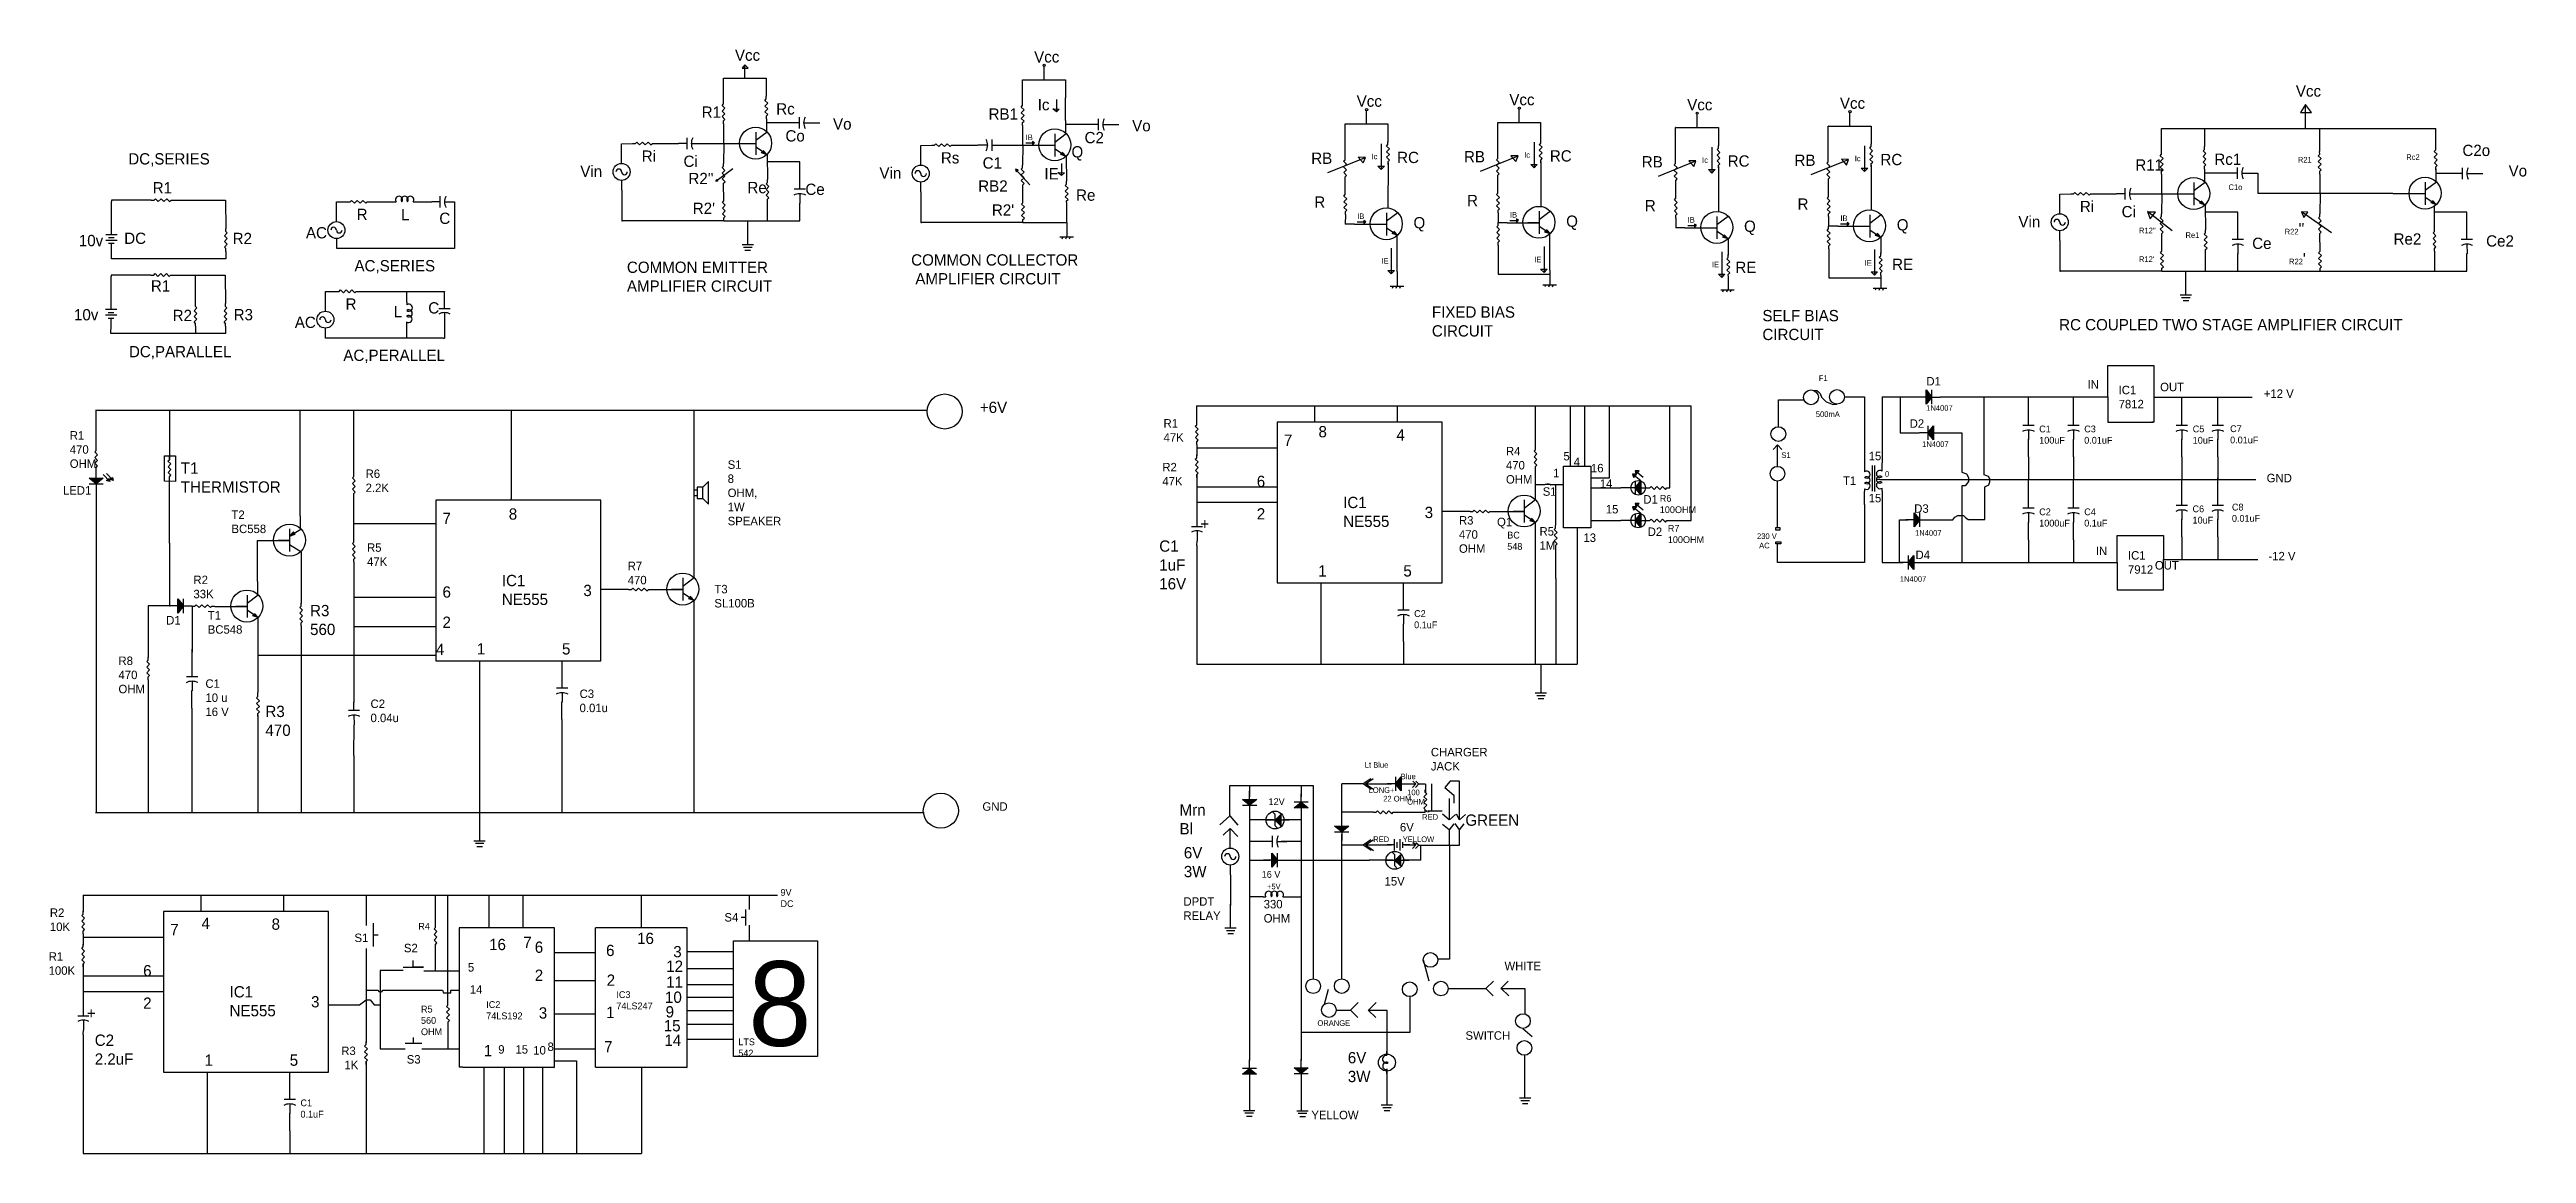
# Model space of a CAD drawing. Header units: inches. Extents: x 70.5 to 114.4, y 6.6 to 26.1.
import ezdxf

# ---------------------------------------------------------------- set-up
doc = ezdxf.new("R2010")
doc.units = ezdxf.units.IN
doc.header["$MEASUREMENT"] = 0

msp = doc.modelspace()

# ---------------------------------------------------------------- texts
at = {"attachment_point": 1}
for s, insert, char_height, width in [('Vcc', (82.642, 26.113), 0.2, 0.56101), ('Vcc', (87.937, 26.083), 0.2, 0.56101), ('Vcc', (110.269, 25.478), 0.2, 0.56101), ('R1', (82.054, 25.104), 0.2, 0.56101), ('Rc', (83.373, 25.162), 0.2, 0.56101), ('RB1', (87.131, 25.071), 0.2, 0.56101), ('Ic', (88.001, 25.236), 0.2, 0.56101), ('Vcc', (93.646, 25.299), 0.2, 0.56101), ('Vcc', (96.348, 25.326), 0.2, 0.56101), ('Vcc', (99.496, 25.236), 0.2, 0.56101), ('Vcc', (102.199, 25.263), 0.2, 0.56101), ('Co', (83.536, 24.684), 0.2, 0.56101), ('Vo', (84.378, 24.894), 0.2, 0.56101), ('IB', (87.788, 24.608), 0.1, 0.56101), ('C2', (88.83, 24.653), 0.2, 0.56101), ('Vo', (89.672, 24.864), 0.2, 0.56101), ('DC,SERIES', (71.905, 24.277), 0.2, 1.34939), ('Ri', (80.993, 24.325), 0.2, 0.56101), ('Ci', (81.732, 24.234), 0.2, 0.21), ('Rs', (86.287, 24.295), 0.2, 0.56101), ('C1', (87.026, 24.204), 0.2, 0.21), ('Q', (88.598, 24.401), 0.2, 0.56101), ('RB', (92.842, 24.288), 0.2, 0.56101), ('Ic', (93.909, 24.269), 0.1, 0.56101), ('RC', (94.362, 24.302), 0.2, 0.56101), ('RB', (95.545, 24.315), 0.2, 0.56101), ('Ic', (96.611, 24.296), 0.1, 0.56101), ('RC', (97.065, 24.329), 0.2, 0.56101), ('RB', (98.692, 24.225), 0.2, 0.56101), ('Ic', (99.759, 24.206), 0.1, 0.56101), ('RC', (100.213, 24.239), 0.2, 0.56101), ('RB', (101.395, 24.252), 0.2, 0.56101), ('Ic', (102.462, 24.233), 0.1, 0.56101), ('RC', (102.916, 24.265), 0.2, 0.56101), ('R11', (107.427, 24.169), 0.2, 0.56101), ('Rc1', (108.826, 24.27), 0.2, 0.56101), ('R21', (110.305, 24.212), 0.1, 0.56101), ('Rc2', (112.222, 24.258), 0.1, 0.56101), ('C2o', (113.217, 24.427), 0.2, 0.56101), ('R1', (72.337, 23.765), 0.2, 1.00682), ('Vin', (79.905, 24.056), 0.2, 0.56101), ("R2''", (81.819, 23.929), 0.2, 0.56101), ('Re', (82.863, 23.769), 0.2, 0.56101), ('Ce', (83.889, 23.738), 0.2, 0.56101), ('Vin', (85.199, 24.026), 0.2, 0.56101), ('RB2', (86.948, 23.796), 0.2, 0.56101), ('IE', (88.119, 24.012), 0.2, 0.56101), ('C1o', (109.076, 23.724), 0.1, 0.56101), ('Vo', (114.034, 24.065), 0.2, 0.56101), ('R', (75.946, 23.294), 0.2, 0.56101), ('L', (76.732, 23.288), 0.2, 0.56101), ("R2'", (81.896, 23.401), 0.2, 0.56101), ("R2'", (87.19, 23.371), 0.2, 0.56101), ('Re', (88.68, 23.635), 0.2, 0.56101), ('R', (92.896, 23.512), 0.2, 0.56101), ('R', (95.599, 23.539), 0.2, 0.56101), ('IB', (96.358, 23.237), 0.1, 0.56101), ('R', (98.746, 23.449), 0.2, 0.56101), ('R', (101.449, 23.476), 0.2, 0.56101), ('Ri', (106.446, 23.433), 0.2, 0.56101), ('Ci', (107.185, 23.342), 0.2, 0.21), ('10v', (71.029, 22.83), 0.2, 1.00682), ('DC', (71.833, 22.87), 0.2, 1.00682), ('R2', (73.752, 22.867), 0.2, 1.00682), ('AC', (75.049, 22.968), 0.2, 0.56101), ('C', (77.41, 23.224), 0.2, 0.56101), ('IB', (93.655, 23.21), 0.1, 0.56101), ('Q', (94.651, 23.146), 0.2, 0.56101), ('Q', (97.354, 23.173), 0.2, 0.56101), ('IB', (99.505, 23.147), 0.1, 0.56101), ('Q', (100.502, 23.083), 0.2, 0.56101), ('IB', (102.208, 23.174), 0.1, 0.56101), ('Q', (103.205, 23.109), 0.2, 0.56101), ('Vin', (105.358, 23.164), 0.2, 0.56101), ("R12''", (107.492, 22.958), 0.1, 0.56101), ('Re1', (108.316, 22.877), 0.1, 0.56101), ("{\\H0.5x;R22}''", (110.071, 23.038), 0.2, 0.56101), ('Re2', (111.998, 22.858), 0.2, 0.56101), ('Ce2', (113.637, 22.823), 0.2, 0.56101), ('AC,SERIES', (75.908, 22.384), 0.2, 0.56101), ('COMMON EMITTER AMPLIFIER CIRCUIT', (80.73, 22.357), 0.2, 3.70203), ('COMMON COLLECTOR\\P AMPLIFIER CIRCUIT', (85.761, 22.487), 0.2, 3.70203), ('IE', (94.085, 22.419), 0.1, 0.56101), ('IE', (96.788, 22.446), 0.1, 0.56101), ('IE', (102.638, 22.383), 0.1, 0.56101), ('RE', (103.123, 22.409), 0.2, 0.56101), ("R12'", (107.492, 22.451), 0.1, 0.56101), ('Ce', (109.496, 22.781), 0.2, 0.56101), ("{\\H0.5x;R22}'", (110.148, 22.509), 0.2, 0.56101), ('R1', (72.304, 22.027), 0.2, 1.00682), ('IE', (99.935, 22.356), 0.1, 0.56101), ('RE', (100.349, 22.356), 0.2, 0.56101), ('10v', (70.944, 21.517), 0.2, 1.00682), ('R2', (72.69, 21.504), 0.2, 1.00682), ('R3', (73.769, 21.518), 0.2, 1.00682), ('R', (75.75, 21.707), 0.2, 0.56101), ('L', (76.601, 21.573), 0.2, 0.56101), ('C', (77.214, 21.638), 0.2, 0.56101), ('FIXED BIAS CIRCUIT', (94.977, 21.564), 0.2, 1.69489), ('SELF BIAS CIRCUIT', (100.827, 21.501), 0.2, 1.69489), ('AC', (74.852, 21.382), 0.2, 0.56101), ('RC COUPLED TWO STAGE AMPLIFIER CIRCUIT', (106.079, 21.34), 0.2, 7.91553), ('DC,PARALLEL', (71.916, 20.863), 0.2, 1.34939), ('AC,PERALLEL', (75.711, 20.798), 0.2, 0.56101), ('F1', (101.826, 20.345), 0.1, 0.95999), ('D1', (103.729, 20.314), 0.15, 0.95999), ('IN', (106.581, 20.258), 0.15, 0.95999), ('  OUT', (107.755, 20.212), 0.15, 0.95999), ('+6V', (86.976, 19.877), 0.2, 0.79292), ('1N4007', (103.726, 19.815), 0.1, 0.95999), ('IC1\\P7812', (107.132, 20.159), 0.15, 0.95999), ('+12 V', (109.701, 20.094), 0.15, 0.95999), ('R1\\P470 OHM', (70.869, 19.355), 0.15, 0.78605), ('R1\\P47K', (90.228, 19.568), 0.15, 0.93567), ('7', (92.358, 19.294), 0.2, 0.11686), ('8', (92.97, 19.446), 0.2, 0.11686), ('4', (94.349, 19.389), 0.2, 0.11686), ('500mA', (101.773, 19.705), 0.1, 0.95999), ('D2', (103.433, 19.565), 0.15, 0.95999), ('C1\\P100uF', (105.726, 19.454), 0.12, 0.95999), ('C3\\P0.01uF', (106.523, 19.454), 0.12, 0.95999), ('C5\\P10uF', (108.443, 19.454), 0.12, 0.95999), ('C7\\P0.01uF', (109.105, 19.458), 0.12, 0.95999), ('R4\\P470\\POHM', (96.288, 19.076), 0.15, 0.93567), ('5', (97.305, 18.987), 0.15, 0.93567), (' 4', (97.431, 18.886), 0.15, 0.93567), ('S1', (101.162, 18.98), 0.1, 0.95999), ('15', (102.708, 18.99), 0.15, 0.95999), ('1N4007', (103.654, 19.174), 0.1, 0.95999), ('T1\\PTHERMISTOR', (72.834, 18.8), 0.2, 0.00862), ('R6\\P2.2K', (76.105, 18.676), 0.15, 0.50711), ('S1\\P8 OHM, 1W\\PSPEAKER', (82.513, 18.838), 0.15, 0.11686), ('R2\\P47K', (90.206, 18.793), 0.15, 0.93567), ('6', (91.878, 18.566), 0.2, 0.11686), ('1', (97.122, 18.688), 0.15, 0.93567), ('16', (97.792, 18.775), 0.15, 0.93567), ('14', (97.95, 18.501), 0.15, 0.93567), ('T1', (102.253, 18.554), 0.15, 0.95999), ('0', (102.996, 18.648), 0.1, 0.95999), ('GND', (109.752, 18.599), 0.15, 0.95999), ('LED1', (70.748, 18.381), 0.15, 0.78605), ('8', (78.639, 17.988), 0.2, 0.11686), ('2', (91.878, 17.991), 0.2, 0.11686), ('IC1\\PNE555', (93.407, 18.192), 0.2, 0.11686), ('3', (94.85, 18.016), 0.2, 0.11686), ('S1', (96.939, 18.361), 0.15, 0.93567), ('15', (98.055, 18.048), 0.15, 0.93567), ('D1', (98.719, 18.222), 0.15, 1.21488), ('R6\\P100OHM', (99.011, 18.224), 0.12, 0.95999), ('15', (102.708, 18.244), 0.15, 0.95999), ('D3', (103.514, 18.059), 0.15, 0.95999), ('C2\\P1000uF', (105.726, 17.986), 0.12, 0.95999), ('C4\\P0.1uF', (106.523, 17.986), 0.12, 0.95999), ('C6\\P10uF', (108.44, 18.039), 0.12, 0.95999), ('C8\\P0.01uF', (109.137, 18.07), 0.12, 0.95999), ('T2 BC558', (73.731, 17.95), 0.15, 0.50711), ('7', (77.466, 17.912), 0.2, 0.11686), ('+', (90.88, 17.815), 0.2, 0.33557), ('R3\\P470 OHM', (95.456, 17.851), 0.15, 0.11686), ('Q1', (96.13, 17.822), 0.15, 0.93567), ('BC\\P548', (96.311, 17.574), 0.12, 0.49621), ('R5\\P1M', (96.882, 17.655), 0.15, 0.93567), ('  13', (97.548, 17.543), 0.15, 0.93567), ('D2', (98.797, 17.649), 0.15, 1.21488), ('R7\\P100OHM', (99.153, 17.694), 0.12, 0.95999), ('230 V\\P AC', (100.732, 17.546), 0.1, 0.95999), ('1N4007', (103.529, 17.602), 0.1, 0.95999), ('R5\\P47K', (76.13, 17.369), 0.15, 0.50711), ('C1\\P1uF\\P16V', (90.152, 17.42), 0.2, 0.47518), ('D4', (103.537, 17.239), 0.15, 0.95999), ('IN', (106.728, 17.31), 0.15, 0.95999), ('IC1\\P7912', (107.297, 17.23), 0.15, 0.95999), ('-12 V', (109.783, 17.217), 0.15, 0.95999), ('R2\\P33K', (73.058, 16.796), 0.15, 0.78605), ('IC1\\PNE555', (78.516, 16.81), 0.2, 0.11686), ('R7\\P470', (80.744, 17.043), 0.15, 0.11686), ('1', (92.966, 16.981), 0.2, 0.11686), ('5', (94.472, 16.981), 0.2, 0.11686), ('1N4007', (103.259, 16.787), 0.1, 0.95999), ('  OUT', (107.662, 17.055), 0.15, 0.95999), ('R3\\P560', (75.122, 16.278), 0.2, 0.50711), ('6', (77.466, 16.607), 0.2, 0.11686), ('3', (79.959, 16.634), 0.2, 0.11686), ('T3 SL100B', (82.278, 16.633), 0.15, 0.50711), ('D1', (72.575, 16.081), 0.15, 0.78605), ('T1 BC548', (73.311, 16.168), 0.15, 0.50711), ('2', (77.466, 16.071), 0.2, 0.11686), ('C2\\P0.1uF', (94.663, 16.185), 0.12, 0.95999), ('R8 \\P470 OHM', (71.731, 15.364), 0.15, 0.78605), ('4', (77.349, 15.591), 0.2, 0.11686), ('1', (78.074, 15.6), 0.2, 0.11686), ('5', (79.581, 15.6), 0.2, 0.11686), ('C1\\P10 u\\P16 V', (73.27, 14.96), 0.15, 0.78605), ('R3\\P470', (74.332, 14.492), 0.2, 0.50711), ('C2\\P0.04u', (76.192, 14.602), 0.15, 0.50711), ('C3\\P0.01u', (79.892, 14.779), 0.15, 0.50711), ('CHARGER\\PJACK', (94.959, 13.746), 0.15, 1.04384), ('Lt Blue', (93.79, 13.494), 0.1, 0.51342), (' Blue', (94.387, 13.291), 0.1, 0.51342), ('GND', (87.022, 12.783), 0.15, 0.50711), ('Mrn Bl', (90.511, 12.748), 0.2, 0.63015), ('12V', (92.086, 12.854), 0.12, 0.11496), ('LONG+', (93.857, 13.049), 0.1, 0.51342), ('22 OHM', (94.116, 12.897), 0.1, 0.51342), ('100 OHM', (94.54, 13.008), 0.1, 0.51342), ('6V', (94.411, 12.417), 0.15, 0.51342), ('RED', (94.805, 12.573), 0.1, 0.51342), ('GREEN', (95.57, 12.567), 0.2, 1.76497), ('6V\\P3W', (90.587, 11.99), 0.2, 0.51504), ('RED', (93.938, 12.178), 0.1, 0.51342), ('YELLOW', (94.461, 12.178), 0.1, 0.51342), ('15V', (94.139, 11.459), 0.15, 0.51342), ('9V\\PDC', (83.448, 11.247), 0.12, 0.11686), ('DPDT\\PRELAY', (90.58, 11.101), 0.15, 1.00785), ('330 OHM', (92, 11.054), 0.15, 0.5106), ('+5V', (92.058, 11.343), 0.1, 0.47375), ('R2\\P10K', (70.517, 10.903), 0.15, 0.93567), ('7', (72.647, 10.629), 0.2, 0.11686), ('4', (73.201, 10.741), 0.2, 0.11686), ('8', (74.441, 10.725), 0.2, 0.11686), ('R4', (77.038, 10.647), 0.12, 0.47518), ('S4', (82.456, 10.821), 0.15, 0.11686), ('R1\\P100K', (70.495, 10.128), 0.15, 0.93567), ('S1', (75.908, 10.458), 0.15, 0.47518), ('S2', (76.783, 10.277), 0.15, 0.47518), ('16', (78.291, 10.365), 0.2, 0.11686), ('7', (78.895, 10.401), 0.2, 0.11686), ('6', (79.099, 10.317), 0.2, 0.11686), ('6', (80.361, 10.26), 0.2, 0.11686), ('16', (80.91, 10.473), 0.2, 0.11686), ('3', (81.55, 10.238), 0.2, 0.11686), ('6', (72.168, 9.901), 0.2, 0.11686), ('5', (77.915, 9.935), 0.15, 0.11686), ('2', (79.099, 9.82), 0.2, 0.11686), ('2', (80.372, 9.733), 0.2, 0.11686), ('12', (81.426, 9.98), 0.2, 0.11686), ('11', (81.426, 9.7), 0.2, 0.11686), ('8', (82.879, 9.969), 1.5, 0.94827), ('WHITE', (96.262, 9.96), 0.15, 1.43261), ('2', (72.168, 9.326), 0.2, 0.11686), ('IC1\\PNE555', (73.697, 9.527), 0.2, 0.11686), ('3', (75.14, 9.351), 0.2, 0.11686), ('14', (77.949, 9.543), 0.15, 0.11686), ('IC2\\P74LS192', (78.24, 9.261), 0.12, 0.11686), ('IC3\\P74LS247', (80.543, 9.437), 0.12, 0.11686), ('10', (81.404, 9.431), 0.2, 0.11686), ('+', (71.17, 9.15), 0.2, 0.33557), ('R5\\P560\\POHM', (77.085, 9.18), 0.12, 0.47518), ('3', (79.17, 9.153), 0.2, 0.11686), ('1', (80.361, 9.162), 0.2, 0.11686), ('15', (81.382, 8.926), 0.2, 0.11686), ('9', (81.415, 9.173), 0.2, 0.11686), ('ORANGE', (92.951, 8.924), 0.1, 1.02371), ('C2\\P2.2uF', (71.311, 8.67), 0.2, 0.47518), ('R3\\P 1K', (75.674, 8.457), 0.15, 0.47518), ('1', (78.197, 8.484), 0.2, 0.11686), ('9', (78.452, 8.482), 0.15, 0.11686), ('15', (78.757, 8.482), 0.15, 0.11686), ('10', (79.072, 8.466), 0.15, 0.11686), ('8', (79.324, 8.529), 0.15, 0.11686), ('7', (80.327, 8.556), 0.2, 0.11686), ('14', (81.393, 8.668), 0.2, 0.11686), ('LTS 542', (82.701, 8.601), 0.12, 0.11686), ('6V\\P3W', (93.489, 8.361), 0.2, 0.46643), ('SWITCH', (95.572, 8.728), 0.15, 0.9176), ('1', (73.256, 8.317), 0.2, 0.11686), ('5', (74.762, 8.317), 0.2, 0.11686), ('S3', (76.833, 8.306), 0.15, 0.47518), ('C1\\P0.1uF', (74.952, 7.52), 0.12, 0.95999), (' YELLOW', (92.788, 7.32), 0.15, 1.38403)]:
    msp.add_mtext(s, dxfattribs=dict(at, insert=insert, char_height=char_height, width=width))
at = {"insert": (91.965, 11.566), "char_height": 0.12, "attachment_point": 1}
msp.add_mtext('16 V', dxfattribs=at)

# ---------------------------------------------------------------- blocks, each defined once
blk = doc.blocks.new('Resistor')
at = {"color": 7}
blk.add_lwpolyline([(0, 0), (0.05, 0), (0.075, 0.025), (0.125, -0.025), (0.175, 0.025), (0.225, -0.025), (0.275, 0.025), (0.325, -0.025), (0.35, 0), (0.4, 0)], dxfattribs=at)
blk = doc.blocks.new('Diode')
at = {"color": 7}
for p, q in [((0.15, 0), (0, 0)), ((0.15, 0.125), (0.25, 0)), ((0.15, -0.125), (0.15, 0.125)), ((0.25, 0), (0.15, -0.125)), ((0.25, -0.125), (0.25, 0.125)), ((0.25, 0), (0.4, 0))]:
    blk.add_line(p, q, dxfattribs=at)
blk.add_solid([(0.15, -0.125), (0.25, 0), (0.15, 0.125)], dxfattribs=at)
blk = doc.blocks.new('Capacitor')
at = {"color": 7}
for p, q in [((0.15, 0), (0, 0)), ((0.15, -0.1), (0.15, 0.1)), ((0.225, 0), (0.4, 0))]:
    blk.add_line(p, q, dxfattribs=at)
blk.add_arc((0.4375, 0), 0.2125, 151.9275, 208.0725, dxfattribs=at)
blk = doc.blocks.new('Transistor - NPN')
at = {"color": 7}
for p, q in [((0, 0), (0.199999, 0)), ((0.199999, 0.2), (0.199999, -0.2)), ((0.399999, 0.2), (0.199999, 0.05)), ((0.316132, -0.145536), (0.201153, -0.069033)), ((0.302516, -0.166503), (0.316132, -0.145536)), ((0.399999, -0.2), (0.302516, -0.166503)), ((0.329748, -0.124569), (0.399999, -0.2))]:
    blk.add_line(p, q, dxfattribs=at)
blk.add_solid([(0.302516, -0.166503), (0.399999, -0.2), (0.329748, -0.124569)], dxfattribs=at)
blk = doc.blocks.new('Transistor - PNP')
at = {"color": 7}
for p, q in [((0, 0), (0.200001, 0)), ((0.200001, 0.2), (0.200001, -0.199999)), ((0.271557, 0.149194), (0.200001, 0.075)), ((0.200001, 0.075), (0.298053, 0.106791)), ((0.284805, 0.127992), (0.271557, 0.149194)), ((0.284805, 0.127992), (0.4024, 0.199023)), ((0.298053, 0.106791), (0.284805, 0.127992)), ((0.200001, -0.074999), (0.400001, -0.199999))]:
    blk.add_line(p, q, dxfattribs=at)
blk.add_solid([(0.200001, 0.075), (0.298053, 0.106791), (0.271557, 0.149194)], dxfattribs=at)
blk = doc.blocks.new('Ground')
at = {"color": 7}
for p, q in [((-0.1, 0), (0.1, 0)), ((0.075, -0.05), (-0.075, -0.05)), ((-0.05, -0.1), (0.05, -0.1))]:
    blk.add_line(p, q, dxfattribs=at)
blk = doc.blocks.new('Speaker')
at = {"color": 7}
for p, q in [((0, 0), (0.05, 0)), ((0.05, 0.05), (0.05, -0.15)), ((0.15, 0.05), (0.05, 0.05)), ((0.25, 0.15), (0.15, 0.05)), ((0.15, -0.15), (0.15, 0.05)), ((0.25, -0.25), (0.25, 0.15)), ((0, -0.1), (0.05, -0.1)), ((0.05, -0.15), (0.15, -0.15)), ((0.15, -0.15), (0.25, -0.25))]:
    blk.add_line(p, q, dxfattribs=at)
blk = doc.blocks.new('Inductor')
at = {"color": 7}
for p, q in [((0, 0), (0.05, 0)), ((0.35, 0), (0.4, 0))]:
    blk.add_line(p, q, dxfattribs=at)
for centre in [(0.1, 0.0375), (0.2, 0.0375), (0.3, 0.0375)]:
    blk.add_arc(centre, 0.0625, 323.1301, 216.8699, dxfattribs=at)
blk = doc.blocks.new('Diode - Zener')
at = {"color": 7}
for p, q in [((0, 0), (0.15, 0)), ((0.15, 0.100001), (0.25, 0)), ((0.15, 0), (0.15, 0.100001)), ((0.25, 0), (0.15, -0.099999)), ((0.15, -0.099999), (0.15, 0)), ((0.2, 0.150001), (0.25, 0.100001)), ((0.25, 0.100001), (0.25, -0.099999)), ((0.25, 0), (0.4, 0)), ((0.25, -0.099999), (0.3, -0.149999))]:
    blk.add_line(p, q, dxfattribs=at)
blk.add_solid([(0.15, -0.099999), (0.25, 0), (0.15, 0.100001)], dxfattribs=at)
blk = doc.blocks.new('Battery')
at = {"color": 7}
for p, q in [((0, 0), (0.125, 0)), ((0.125, 0.05), (0.125, -0.05)), ((0.175, -0.1), (0.175, 0.1)), ((0.225, 0.05), (0.225, -0.05)), ((0.275, -0.1), (0.275, 0.1)), ((0.275, 0), (0.4, 0))]:
    blk.add_line(p, q, dxfattribs=at)
blk = doc.blocks.new('Lamp - Incandescent')
at = {"color": 7}
for p, q in [((0, 0), (0.075, 0)), ((0.325, 0), (0.4, 0))]:
    blk.add_line(p, q, dxfattribs=at)
blk.add_circle((0.2, 0), 0.15, dxfattribs=at)
for centre, radius, start, end in [((0.141667, 0.008333), 0.067185, 330.2551, 187.125), ((0.258088, 0.009558), 0.067591, 351.8699, 210.75)]:
    blk.add_arc(centre, radius, start, end, dxfattribs=at)

# ---------------------------------------------------------------- linework, layer by layer
for p, q in [((82.439, 25.198), (82.439, 25.608)), ((82.439, 25.608), (83.197, 25.608)), ((82.818, 25.843), (82.772, 25.78)), ((82.772, 25.78), (82.874, 25.78)), ((82.818, 25.608), (82.818, 25.843)), ((82.874, 25.78), (82.818, 25.843)), ((83.197, 25.608), (83.197, 25.285)), ((87.733, 25.168), (87.733, 25.578)), ((87.733, 25.578), (88.491, 25.578)), ((88.112, 25.578), (88.112, 25.813)), ((88.491, 25.578), (88.491, 25.255)), ((88.331, 25.012), (88.268, 25.062)), ((88.268, 25.062), (88.381, 25.058)), ((88.331, 25.225), (88.331, 25.012)), ((88.381, 25.058), (88.331, 25.012)), ((88.493, 24.857), (88.491, 25.255)), ((93.821, 24.795), (93.821, 25.029)), ((96.524, 24.821), (96.524, 25.056)), ((102.374, 24.758), (102.374, 24.993)), ((110.437, 25.137), (110.35, 24.995)), ((110.35, 24.995), (110.546, 24.995)), ((110.437, 24.717), (110.437, 25.137)), ((110.546, 24.995), (110.437, 25.137)), ((110.546, 24.995), (110.546, 24.995)), ((82.439, 24.798), (82.439, 24.448)), ((83.198, 24.887), (83.199, 24.72)), ((83.633, 24.816), (83.199, 24.816)), ((83.199, 24.72), (83.199, 24.663)), ((84.033, 24.816), (84.145, 24.816)), ((87.733, 24.768), (87.733, 24.417)), ((88.493, 24.857), (88.493, 24.69)), ((88.927, 24.786), (88.493, 24.786)), ((88.493, 24.69), (88.493, 24.633)), ((89.327, 24.786), (89.439, 24.786)), ((93.44, 24.209), (93.44, 24.795)), ((93.442, 24.795), (93.44, 24.795)), ((93.44, 24.795), (93.44, 24.795)), ((93.442, 24.795), (94.2, 24.795)), ((94.2, 24.795), (94.2, 24.472)), ((96.143, 24.236), (96.143, 24.821)), ((96.145, 24.821), (96.143, 24.821)), ((96.143, 24.821), (96.143, 24.821)), ((96.145, 24.821), (96.902, 24.821)), ((96.902, 24.821), (96.902, 24.498)), ((99.291, 24.146), (99.291, 24.731)), ((99.293, 24.731), (99.291, 24.731)), ((99.291, 24.731), (99.291, 24.731)), ((99.293, 24.731), (100.05, 24.731)), ((99.671, 24.731), (99.671, 24.966)), ((100.05, 24.731), (100.05, 24.409)), ((101.993, 24.173), (101.993, 24.758)), ((101.996, 24.758), (101.993, 24.758)), ((101.993, 24.758), (101.993, 24.758)), ((101.996, 24.758), (102.753, 24.758)), ((102.753, 24.758), (102.753, 24.435)), ((107.892, 24.306), (107.892, 24.717)), ((107.892, 24.717), (108.65, 24.717)), ((108.65, 24.717), (108.65, 24.394)), ((108.65, 24.717), (112.225, 24.717)), ((110.691, 24.306), (110.691, 24.717)), ((112.225, 24.717), (112.744, 24.717)), ((112.744, 24.384), (112.744, 24.717)), ((80.636, 24.445), (80.83, 24.448)), ((80.636, 24.096), (80.636, 24.445)), ((81.23, 24.448), (81.643, 24.448)), ((82.043, 24.448), (82.323, 24.448)), ((82.323, 24.448), (82.444, 24.448)), ((82.444, 24.448), (82.44, 24.097)), ((82.444, 24.448), (83.012, 24.448)), ((83.212, 24.25), (83.218, 23.811)), ((83.788, 24.123), (83.213, 24.123)), ((83.788, 23.788), (83.788, 24.123)), ((85.93, 24.415), (86.124, 24.418)), ((85.93, 24.066), (85.93, 24.415)), ((86.524, 24.418), (86.937, 24.418)), ((87.337, 24.418), (87.617, 24.417)), ((87.617, 24.417), (87.739, 24.417)), ((87.739, 24.417), (87.734, 24.067)), ((87.739, 24.417), (88.306, 24.417)), ((87.788, 24.458), (87.941, 24.458)), ((87.941, 24.458), (87.906, 24.483)), ((87.906, 24.483), (87.906, 24.417)), ((87.906, 24.417), (87.937, 24.461)), ((88.506, 24.219), (88.512, 23.781)), ((93.135, 23.934), (93.8, 24.203)), ((93.8, 24.203), (93.673, 24.206)), ((93.673, 24.206), (93.761, 24.104)), ((93.761, 24.104), (93.8, 24.203)), ((94.082, 24.445), (94.082, 23.989)), ((95.838, 23.961), (96.503, 24.229)), ((96.503, 24.229), (96.376, 24.233)), ((96.376, 24.233), (96.463, 24.131)), ((96.463, 24.131), (96.503, 24.229)), ((96.785, 24.472), (96.785, 24.016)), ((96.904, 24.131), (96.903, 23.334)), ((98.986, 23.871), (99.65, 24.139)), ((99.65, 24.139), (99.523, 24.143)), ((99.523, 24.143), (99.611, 24.041)), ((99.611, 24.041), (99.65, 24.139)), ((99.933, 24.382), (99.933, 23.926)), ((101.689, 23.897), (102.353, 24.166)), ((102.353, 24.166), (102.226, 24.17)), ((102.226, 24.17), (102.314, 24.068)), ((102.314, 24.068), (102.353, 24.166)), ((102.636, 24.409), (102.636, 23.953)), ((80.64, 23.621), (80.64, 23.797)), ((82.302, 23.783), (82.604, 24.007)), ((82.302, 23.783), (82.319, 23.816)), ((82.334, 23.784), (82.304, 23.784)), ((82.319, 23.816), (82.334, 23.784)), ((82.444, 23.481), (82.441, 23.697)), ((85.934, 23.591), (85.934, 23.766)), ((87.608, 23.994), (87.86, 23.715)), ((87.608, 23.994), (87.622, 23.95)), ((87.654, 23.981), (87.608, 23.994)), ((87.622, 23.95), (87.654, 23.981)), ((88.423, 23.885), (88.359, 23.934)), ((88.359, 23.934), (88.472, 23.931)), ((88.423, 24.097), (88.423, 23.885)), ((88.472, 23.931), (88.423, 23.885)), ((93.444, 23.593), (93.441, 23.809)), ((94.082, 23.989), (94.023, 24.049)), ((94.023, 24.049), (94.137, 24.049)), ((94.137, 24.049), (94.082, 23.989)), ((94.201, 24.104), (94.2, 23.307)), ((96.147, 23.619), (96.144, 23.836)), ((96.785, 24.016), (96.726, 24.076)), ((96.726, 24.076), (96.84, 24.076)), ((96.84, 24.076), (96.785, 24.016)), ((99.295, 23.529), (99.292, 23.746)), ((99.933, 23.926), (99.874, 23.986)), ((99.874, 23.986), (99.988, 23.986)), ((99.988, 23.986), (99.933, 23.926)), ((100.051, 24.041), (100.051, 23.244)), ((101.998, 23.556), (101.994, 23.773)), ((102.636, 23.953), (102.576, 24.013)), ((102.576, 24.013), (102.691, 24.013)), ((102.691, 24.013), (102.636, 23.953)), ((102.754, 24.068), (102.754, 23.271)), ((107.892, 23.906), (107.892, 23.556)), ((108.652, 23.995), (108.652, 23.828)), ((109.086, 23.925), (108.652, 23.925)), ((108.652, 23.828), (108.652, 23.771)), ((109.486, 23.925), (109.598, 23.925)), ((109.598, 23.925), (109.598, 23.567)), ((110.691, 23.906), (110.691, 23.556)), ((112.745, 24.001), (112.746, 23.834)), ((113.067, 23.918), (112.746, 23.917)), ((112.746, 23.834), (112.746, 23.777)), ((113.467, 23.92), (113.579, 23.92)), ((72.311, 23.446), (71.606, 23.446)), ((71.606, 23.446), (71.606, 23.421)), ((71.606, 22.959), (71.606, 23.421)), ((72.711, 23.446), (73.625, 23.446)), ((73.625, 23.446), (73.63, 22.939)), ((75.589, 23.414), (75.783, 23.417)), ((75.589, 23.065), (75.589, 23.414)), ((76.183, 23.417), (76.596, 23.417)), ((76.996, 23.417), (77.277, 23.416)), ((77.677, 23.416), (77.677, 22.59)), ((80.64, 23.621), (80.64, 23.081)), ((83.219, 23.081), (83.219, 23.412)), ((83.788, 23.081), (83.788, 23.395)), ((85.934, 23.591), (85.934, 23.051)), ((87.739, 23.451), (87.735, 23.667)), ((88.513, 23.051), (88.513, 23.382)), ((106.089, 23.554), (106.283, 23.556)), ((106.089, 23.205), (106.089, 23.554)), ((106.683, 23.556), (107.096, 23.556)), ((107.496, 23.556), (107.776, 23.556)), ((108.081, 22.902), (107.644, 23.244)), ((107.644, 23.244), (107.692, 23.116)), ((107.776, 23.556), (107.898, 23.556)), ((107.898, 23.556), (107.893, 23.206)), ((107.898, 23.556), (108.465, 23.556)), ((108.665, 23.358), (108.671, 22.919)), ((109.598, 23.567), (111.987, 23.567)), ((110.899, 22.864), (110.367, 23.241)), ((110.367, 23.241), (110.409, 23.141)), ((110.483, 23.232), (110.367, 23.241)), ((110.696, 23.556), (110.692, 23.206)), ((111.992, 23.562), (112.559, 23.562)), ((112.722, 22.94), (112.722, 23.35)), ((80.64, 23.081), (80.65, 23.081)), ((82.446, 23.081), (80.65, 23.081)), ((82.446, 23.081), (83.219, 23.081)), ((82.869, 22.66), (82.869, 23.081)), ((83.219, 23.081), (83.788, 23.081)), ((85.934, 23.051), (85.944, 23.051)), ((87.74, 23.051), (85.944, 23.051)), ((87.74, 23.051), (88.513, 23.051)), ((88.513, 23.051), (88.513, 22.794)), ((93.446, 23.193), (93.445, 23.02)), ((93.532, 23.019), (93.445, 23.02)), ((93.606, 23.019), (93.458, 23.019)), ((93.606, 23.019), (94.173, 23.019)), ((93.655, 23.06), (93.808, 23.06)), ((93.808, 23.06), (93.773, 23.085)), ((93.773, 23.085), (93.773, 23.019)), ((93.773, 23.019), (93.804, 23.063)), ((94.36, 22.276), (94.36, 22.843)), ((96.148, 23.219), (96.148, 23.047)), ((96.235, 23.046), (96.148, 23.047)), ((96.309, 23.046), (96.161, 23.046)), ((96.309, 23.046), (96.876, 23.046)), ((96.358, 23.087), (96.511, 23.087)), ((96.511, 23.087), (96.476, 23.112)), ((96.476, 23.112), (96.476, 23.046)), ((96.476, 23.046), (96.507, 23.09)), ((97.063, 22.302), (97.063, 22.87)), ((99.296, 23.129), (99.295, 22.957)), ((99.382, 22.956), (99.295, 22.957)), ((99.456, 22.956), (99.308, 22.956)), ((99.456, 22.956), (100.023, 22.956)), ((99.505, 22.997), (99.659, 22.997)), ((99.659, 22.997), (99.624, 23.022)), ((99.624, 23.022), (99.624, 22.956)), ((99.624, 22.956), (99.655, 23)), ((101.999, 23.156), (101.998, 22.984)), ((102.085, 22.983), (101.998, 22.984)), ((102.159, 22.983), (102.011, 22.983)), ((102.159, 22.983), (102.726, 22.983)), ((102.208, 23.024), (102.361, 23.024)), ((102.361, 23.024), (102.326, 23.049)), ((102.326, 23.049), (102.326, 22.983)), ((102.326, 22.983), (102.358, 23.026)), ((106.093, 22.73), (106.093, 22.905)), ((107.787, 23.234), (107.657, 23.234)), ((107.692, 23.116), (107.787, 23.234)), ((107.898, 22.59), (107.894, 22.806)), ((109.241, 23.231), (108.667, 23.231)), ((109.241, 22.896), (109.241, 23.231)), ((110.409, 23.141), (110.483, 23.232)), ((110.696, 22.59), (110.693, 22.806)), ((113.297, 23.231), (112.722, 23.231)), ((113.297, 22.896), (113.297, 23.231)), ((71.605, 22.408), (71.606, 22.559)), ((73.63, 22.408), (71.605, 22.408)), ((73.63, 22.539), (73.63, 22.408)), ((75.593, 22.59), (75.593, 22.765)), ((77.677, 22.59), (75.593, 22.59)), ((88.393, 22.794), (88.631, 22.794)), ((88.443, 22.794), (88.425, 22.754)), ((88.511, 22.793), (88.493, 22.753)), ((88.577, 22.793), (88.558, 22.753)), ((94.259, 22.595), (94.259, 22.139)), ((96.15, 22.649), (96.15, 22.132)), ((96.962, 22.622), (96.962, 22.166)), ((100.109, 22.532), (100.109, 22.076)), ((100.223, 22.758), (100.223, 22.472)), ((102, 22.586), (102, 22.069)), ((102.81, 22.572), (102.81, 22.115)), ((102.922, 22.789), (102.922, 22.503)), ((106.093, 22.73), (106.093, 22.19)), ((108.672, 22.19), (108.672, 22.52)), ((109.241, 22.19), (109.241, 22.503)), ((112.722, 22.54), (112.722, 22.19)), ((113.297, 22.19), (113.297, 22.503)), ((72.304, 22.12), (71.6, 22.12)), ((71.6, 22.12), (71.6, 22.095)), ((71.6, 21.632), (71.6, 22.095)), ((72.704, 22.12), (73.618, 22.12)), ((73.094, 21.613), (73.094, 22.12)), ((73.618, 22.12), (73.624, 21.613)), ((94.259, 22.139), (94.2, 22.199)), ((94.2, 22.199), (94.314, 22.199)), ((94.24, 21.921), (94.478, 21.921)), ((94.314, 22.199), (94.259, 22.139)), ((94.29, 21.921), (94.272, 21.881)), ((94.36, 22.176), (94.36, 22.309)), ((94.36, 22.178), (94.36, 21.921)), ((96.15, 22.132), (97.063, 22.132)), ((96.962, 22.166), (96.902, 22.226)), ((96.902, 22.226), (97.017, 22.226)), ((96.943, 21.948), (97.181, 21.948)), ((97.017, 22.226), (96.962, 22.166)), ((96.993, 21.948), (96.974, 21.908)), ((97.061, 21.946), (97.042, 21.907)), ((97.062, 22.203), (97.063, 22.336)), ((97.063, 22.205), (97.063, 21.948)), ((97.126, 21.946), (97.108, 21.907)), ((100.109, 22.076), (100.05, 22.136)), ((100.05, 22.136), (100.164, 22.136)), ((100.164, 22.136), (100.109, 22.076)), ((100.223, 22.081), (100.223, 21.858)), ((102, 22.069), (102.913, 22.069)), ((102.81, 22.115), (102.751, 22.176)), ((102.751, 22.176), (102.865, 22.176)), ((102.865, 22.176), (102.81, 22.115)), ((102.922, 22.112), (102.922, 21.889)), ((106.093, 22.19), (106.103, 22.19)), ((107.899, 22.19), (106.103, 22.19)), ((107.899, 22.19), (108.672, 22.19)), ((108.322, 21.768), (108.322, 22.19)), ((108.672, 22.19), (109.241, 22.19)), ((109.241, 22.19), (112.768, 22.19)), ((112.768, 22.19), (113.297, 22.19)), ((75.393, 21.828), (75.587, 21.83)), ((75.393, 21.479), (75.393, 21.828)), ((75.987, 21.83), (76.4, 21.83)), ((76.4, 21.83), (76.8, 21.83)), ((76.8, 21.83), (77.08, 21.83)), ((76.837, 21.642), (76.837, 21.83)), ((77.08, 21.83), (77.501, 21.829)), ((77.501, 21.829), (77.501, 21.825)), ((77.501, 21.679), (77.501, 21.825)), ((94.358, 21.92), (94.34, 21.88)), ((94.424, 21.92), (94.405, 21.88)), ((100.09, 21.858), (100.329, 21.858)), ((100.141, 21.858), (100.122, 21.818)), ((100.208, 21.857), (100.19, 21.817)), ((100.274, 21.857), (100.255, 21.817)), ((102.789, 21.889), (103.028, 21.889)), ((102.839, 21.889), (102.821, 21.849)), ((102.907, 21.887), (102.889, 21.848)), ((102.973, 21.887), (102.954, 21.848)), ((71.598, 21.082), (71.6, 21.232)), ((73.624, 21.082), (71.598, 21.082)), ((73.094, 21.213), (73.094, 21.082)), ((73.624, 21.213), (73.624, 21.082)), ((75.397, 21.004), (75.397, 21.179)), ((76.827, 21.242), (76.827, 21.004)), ((77.501, 21.279), (77.501, 21.004)), ((77.48, 21.004), (75.397, 21.004)), ((77.48, 21.004), (77.48, 21.004)), ((77.48, 21.004), (77.48, 21.004)), ((77.48, 21.004), (77.501, 21.004)), ((106.939, 19.962), (106.939, 20.517)), ((106.939, 20.517), (107.755, 20.517)), ((107.755, 20.517), (107.755, 19.958)), ((71.322, 19.728), (86.038, 19.728)), ((71.336, 19.063), (71.336, 19.728)), ((72.633, 19.728), (72.633, 18.847)), ((74.947, 17.857), (74.947, 19.728)), ((75.896, 18.601), (75.896, 19.728)), ((78.68, 19.728), (78.68, 18.155)), ((81.921, 16.755), (81.921, 19.728)), ((90.813, 19.802), (99.564, 19.802)), ((90.813, 19.802), (90.813, 19.51)), ((92.907, 19.513), (92.907, 19.802)), ((94.366, 19.513), (94.366, 19.802)), ((96.813, 19.105), (96.813, 19.802)), ((97.431, 18.736), (97.431, 19.802)), ((97.682, 18.736), (97.682, 19.802)), ((98.12, 18.528), (98.12, 19.802)), ((99.186, 18.351), (99.186, 19.802)), ((99.564, 17.77), (99.564, 19.802)), ((101.109, 19.434), (101.109, 19.912)), ((101.109, 19.912), (101.557, 19.912)), ((101.718, 20.081), (101.793, 20.074)), ((101.793, 20.074), (101.822, 20.049)), ((101.822, 20.049), (101.852, 20.022)), ((101.852, 20.022), (101.875, 19.954)), ((101.875, 19.954), (101.916, 19.915)), ((101.916, 19.915), (101.958, 19.875)), ((101.958, 19.875), (102.02, 19.849)), ((102.02, 19.849), (102.075, 19.826)), ((102.075, 19.826), (102.147, 19.832)), ((102.277, 19.962), (102.635, 19.962)), ((102.635, 19.962), (102.635, 18.68)), ((102.945, 19.962), (102.945, 18.794)), ((102.945, 19.962), (103.587, 19.962)), ((103.266, 19.959), (103.266, 19.325)), ((103.974, 19.962), (106.939, 19.962)), ((104.751, 18.584), (104.751, 19.962)), ((105.536, 19.941), (105.536, 19.962)), ((105.536, 19.606), (105.536, 19.941)), ((106.333, 19.941), (106.333, 19.962)), ((106.333, 19.606), (106.333, 19.941)), ((106.939, 19.962), (106.939, 19.516)), ((107.755, 19.958), (109.495, 19.958)), ((107.755, 19.958), (107.755, 19.516)), ((108.253, 19.941), (108.253, 19.958)), ((108.253, 19.606), (108.253, 19.941)), ((108.889, 19.941), (108.889, 19.958)), ((108.889, 19.606), (108.889, 19.941)), ((92.241, 19.513), (92.241, 16.669)), ((93.573, 19.513), (92.241, 19.513)), ((95.159, 19.513), (93.573, 19.513)), ((95.159, 16.669), (95.159, 19.513)), ((103.266, 19.325), (103.601, 19.325)), ((103.97, 19.325), (104.355, 19.325)), ((104.355, 19.325), (104.355, 18.631)), ((106.939, 19.516), (107.742, 19.516)), ((107.742, 19.516), (107.72, 19.516)), ((107.755, 19.516), (107.742, 19.516)), ((72.547, 18.467), (72.547, 18.917)), ((72.547, 18.917), (72.742, 18.917)), ((72.742, 18.917), (72.742, 18.461)), ((90.816, 19.118), (90.816, 18.915)), ((92.241, 19.056), (90.816, 19.056)), ((96.811, 19.052), (96.813, 19.105)), ((101.016, 19.028), (101.094, 19.115)), ((101.094, 18.732), (101.094, 19.115)), ((101.094, 19.115), (101.169, 19.028)), ((105.536, 18.899), (105.536, 19.213)), ((105.536, 18.899), (105.536, 18.498)), ((106.332, 18.899), (106.332, 19.213)), ((106.332, 18.899), (106.332, 18.498)), ((108.252, 18.899), (108.252, 19.213)), ((108.252, 18.899), (108.252, 18.498)), ((108.889, 18.899), (108.889, 19.213)), ((108.889, 18.899), (108.889, 18.498)), ((71.461, 18.585), (71.578, 18.461)), ((71.519, 18.605), (71.636, 18.482)), ((71.519, 18.482), (71.566, 18.515)), ((71.578, 18.461), (71.519, 18.482)), ((71.566, 18.515), (71.578, 18.461)), ((71.578, 18.502), (71.625, 18.535)), ((71.636, 18.482), (71.578, 18.502)), ((71.625, 18.535), (71.636, 18.482)), ((72.742, 18.461), (72.547, 18.467)), ((72.633, 17.374), (72.633, 18.513)), ((90.816, 18.586), (90.816, 17.807)), ((96.813, 18.136), (96.813, 18.68)), ((96.98, 18.415), (97.073, 18.415)), ((97.012, 18.415), (97.012, 18.425)), ((97.012, 18.425), (97.052, 18.425)), ((97.052, 18.425), (97.052, 18.415)), ((97.305, 18.408), (97.305, 18.736)), ((97.305, 18.736), (97.792, 18.736)), ((97.792, 18.736), (97.792, 17.643)), ((97.792, 18.528), (98.12, 18.528)), ((98.673, 18.477), (98.527, 18.593)), ((98.527, 18.593), (98.573, 18.557)), ((98.601, 18.593), (98.527, 18.593)), ((98.527, 18.593), (98.543, 18.54)), ((98.543, 18.54), (98.573, 18.557)), ((98.719, 18.535), (98.573, 18.652)), ((98.573, 18.652), (98.619, 18.615)), ((98.647, 18.652), (98.573, 18.652)), ((98.573, 18.652), (98.589, 18.598)), ((98.573, 18.557), (98.601, 18.593)), ((98.589, 18.598), (98.619, 18.615)), ((98.619, 18.615), (98.647, 18.652)), ((101.094, 17.645), (101.094, 18.472)), ((102.771, 18.747), (102.771, 18.293)), ((102.812, 18.744), (102.812, 18.289)), ((102.908, 18.498), (102.845, 18.498)), ((102.908, 18.498), (109.558, 18.498)), ((102.945, 18.698), (102.945, 18.794)), ((104.355, 18.631), (104.44, 18.599)), ((104.476, 18.461), (104.415, 18.389)), ((104.44, 18.599), (104.476, 18.537)), ((104.476, 18.537), (104.476, 18.537)), ((104.476, 18.537), (104.476, 18.461)), ((104.78, 18.572), (104.751, 18.584)), ((104.826, 18.552), (104.78, 18.572)), ((104.85, 18.508), (104.826, 18.552)), ((104.835, 18.404), (104.85, 18.46)), ((104.85, 18.46), (104.85, 18.508)), ((105.536, 18.474), (105.536, 18.498)), ((105.536, 18.139), (105.536, 18.474)), ((106.333, 18.474), (106.333, 18.498)), ((106.333, 18.139), (106.333, 18.474)), ((108.25, 18.191), (108.25, 18.498)), ((108.889, 18.191), (108.889, 18.527)), ((71.336, 18.275), (71.336, 12.6)), ((75.897, 17.438), (75.897, 18.207)), ((77.349, 18.131), (77.349, 15.287)), ((78.681, 18.131), (77.349, 18.131)), ((78.681, 18.131), (78.681, 18.155)), ((80.267, 18.131), (78.681, 18.131)), ((80.267, 15.287), (80.267, 18.131)), ((92.241, 18.366), (90.816, 18.366)), ((92.241, 18.091), (90.816, 18.091)), ((96.813, 18.408), (96.979, 18.408)), ((96.977, 18.406), (96.977, 18.408)), ((96.979, 18.406), (96.977, 18.406)), ((96.979, 18.408), (96.979, 18.406)), ((97.072, 18.408), (97.305, 18.408)), ((97.072, 18.408), (97.072, 18.408)), ((97.072, 18.408), (97.072, 18.406)), ((97.072, 18.406), (97.075, 18.406)), ((97.075, 18.406), (97.075, 18.408)), ((97.169, 17.714), (97.169, 18.41)), ((97.305, 17.643), (97.305, 18.408)), ((97.792, 18.351), (98.319, 18.351)), ((98.423, 18.352), (98.319, 18.351)), ((98.673, 17.898), (98.527, 18.014)), ((98.527, 18.014), (98.573, 17.977)), ((98.601, 18.014), (98.527, 18.014)), ((98.527, 18.014), (98.543, 17.961)), ((98.543, 17.961), (98.573, 17.977)), ((98.719, 17.956), (98.573, 18.073)), ((98.573, 18.073), (98.619, 18.036)), ((98.647, 18.072), (98.573, 18.072)), ((98.573, 18.072), (98.589, 18.019)), ((98.573, 17.977), (98.601, 18.014)), ((98.589, 18.019), (98.619, 18.036)), ((98.619, 18.036), (98.647, 18.072)), ((102.635, 18.057), (102.635, 18.286)), ((102.635, 18.057), (102.635, 17.03)), ((102.945, 18.298), (102.945, 17.03)), ((104.415, 18.389), (104.357, 18.389)), ((104.357, 18.389), (104.357, 17.03)), ((104.761, 18.367), (104.835, 18.404)), ((104.761, 17.791), (104.761, 18.367)), ((74.947, 17.857), (74.947, 17.69)), ((74.947, 17.69), (74.948, 17.633)), ((77.349, 17.712), (75.897, 17.712)), ((95.652, 17.932), (95.159, 17.932)), ((96.046, 17.935), (96.613, 17.935)), ((96.807, 17.739), (96.807, 15.229)), ((97.167, 17.661), (97.169, 17.714)), ((97.792, 17.643), (97.305, 17.643)), ((97.548, 17.643), (97.548, 15.229)), ((97.792, 17.771), (98.319, 17.771)), ((98.423, 17.773), (98.319, 17.771)), ((99.186, 17.77), (99.564, 17.77)), ((101.094, 17.645), (101.056, 17.645)), ((101.056, 17.645), (101.056, 17.607)), ((101.056, 17.607), (101.143, 17.607)), ((101.143, 17.645), (101.094, 17.645)), ((101.143, 17.607), (101.143, 17.645)), ((103.256, 17.03), (103.256, 17.786)), ((103.256, 17.786), (103.404, 17.786)), ((103.669, 17.786), (104.2, 17.786)), ((104.2, 17.786), (104.234, 17.831)), ((104.234, 17.831), (104.288, 17.862)), ((104.288, 17.862), (104.332, 17.862)), ((104.332, 17.862), (104.384, 17.862)), ((104.384, 17.862), (104.424, 17.828)), ((104.424, 17.828), (104.466, 17.793)), ((104.466, 17.793), (104.761, 17.791)), ((105.536, 17.432), (105.536, 17.746)), ((106.332, 17.432), (106.332, 17.746)), ((108.249, 17.485), (108.249, 17.798)), ((108.889, 17.485), (108.889, 17.798)), ((72.633, 17.374), (72.633, 16.259)), ((74.193, 17.418), (74.76, 17.418)), ((74.193, 16.691), (74.193, 17.417)), ((74.963, 17.215), (74.955, 17.223)), ((74.963, 17.215), (74.963, 16.302)), ((90.816, 17.333), (90.82, 17.415)), ((90.816, 17.333), (90.816, 15.229)), ((97.169, 16.745), (97.169, 17.289)), ((101.064, 17.398), (101.151, 17.398)), ((101.064, 17.361), (101.064, 17.398)), ((101.102, 17.361), (101.064, 17.361)), ((101.094, 17.03), (101.094, 17.361)), ((101.151, 17.36), (101.102, 17.361)), ((101.151, 17.398), (101.151, 17.36)), ((105.536, 17.432), (105.536, 17.03)), ((106.332, 17.432), (106.332, 17.03)), ((107.104, 17.03), (107.104, 17.509)), ((107.104, 17.509), (107.927, 17.509)), ((107.927, 17.509), (107.927, 17.083)), ((108.249, 17.485), (108.249, 17.083)), ((108.889, 17.485), (108.889, 17.083)), ((74.193, 16.691), (74.194, 16.523)), ((75.898, 17.038), (75.898, 14.548)), ((92.241, 16.669), (95.159, 16.669)), ((93.012, 16.669), (93.012, 15.229)), ((94.472, 16.337), (94.472, 16.672)), ((97.169, 16.745), (97.169, 15.229)), ((102.635, 17.03), (101.094, 17.03)), ((102.945, 17.03), (103.317, 17.03)), ((103.61, 17.03), (107.104, 17.03)), ((107.104, 17.03), (107.104, 16.548)), ((107.926, 16.548), (107.926, 17.083)), ((107.927, 17.083), (109.042, 17.083)), ((109.042, 17.083), (109.596, 17.083)), ((72.633, 16.259), (72.255, 16.259)), ((72.255, 16.259), (72.255, 15.346)), ((73.033, 16.259), (73.033, 15.44)), ((73.439, 16.251), (74.006, 16.251)), ((74.194, 16.523), (74.194, 16.467)), ((77.349, 16.407), (75.898, 16.407)), ((80.76, 16.55), (80.267, 16.55)), ((81.154, 16.553), (81.721, 16.553)), ((81.915, 16.357), (81.915, 12.6)), ((107.104, 16.548), (107.926, 16.548)), ((74.2, 16.055), (74.2, 14.727)), ((74.965, 15.908), (74.965, 13.556)), ((77.349, 15.887), (75.898, 15.887)), ((94.472, 15.63), (94.472, 15.944)), ((73.033, 15.157), (73.033, 15.492)), ((74.2, 15.391), (77.349, 15.391)), ((94.472, 15.63), (94.472, 15.229)), ((72.257, 14.952), (72.257, 12.6)), ((77.349, 15.287), (80.267, 15.287)), ((78.121, 15.287), (78.121, 12.105)), ((79.581, 14.955), (79.581, 15.291)), ((90.816, 15.229), (97.548, 15.229)), ((96.907, 15.229), (96.907, 14.719)), ((73.032, 14.451), (73.032, 14.764)), ((74.199, 14.707), (74.2, 14.727)), ((79.58, 14.249), (79.58, 14.562)), ((73.032, 14.451), (73.032, 12.6)), ((74.2, 14.327), (74.2, 12.6)), ((75.898, 13.612), (75.9, 14.157)), ((79.58, 14.249), (79.58, 12.6)), ((75.898, 13.612), (75.898, 12.6)), ((74.965, 13.556), (74.965, 12.6)), ((93.759, 13.113), (93.895, 13.205)), ((93.802, 13.111), (93.938, 13.203)), ((94.69, 13.11), (94.638, 13.155)), ((94.638, 13.155), (94.69, 13.11)), ((94.69, 13.155), (94.742, 13.11)), ((95.299, 13.155), (95.207, 13.043)), ((95.463, 13.155), (95.299, 13.155)), ((95.463, 12.471), (95.463, 13.155)), ((91.402, 12.541), (91.402, 13.08)), ((91.402, 13.08), (92.876, 13.08)), ((91.75, 13.08), (91.75, 12.877)), ((92.663, 13.082), (92.663, 12.878)), ((92.876, 13.08), (92.876, 9.657)), ((93.381, 13.113), (93.759, 13.113)), ((93.381, 12.435), (93.381, 13.108)), ((93.759, 13.113), (93.902, 13.017)), ((93.802, 13.111), (93.945, 13.015)), ((93.802, 13.111), (94.063, 13.111)), ((94.063, 13.111), (94.261, 13.111)), ((94.492, 13.11), (94.69, 13.11)), ((94.69, 13.11), (94.635, 13.046)), ((94.744, 13.109), (94.689, 13.045)), ((94.744, 13.109), (94.862, 13.109)), ((94.862, 13.105), (94.862, 12.971)), ((94.97, 13.111), (94.97, 12.626)), ((95.207, 13.043), (95.367, 12.911)), ((95.286, 12.471), (95.286, 12.851)), ((95.367, 12.911), (95.367, 12.767)), ((71.322, 12.6), (85.989, 12.6)), ((91.222, 12.383), (91.402, 12.541)), ((91.409, 12.32), (91.28, 12.2)), ((91.402, 12.541), (91.545, 12.377)), ((91.409, 11.972), (91.409, 12.32)), ((91.409, 12.32), (91.54, 12.18)), ((91.54, 12.18), (91.409, 12.32)), ((91.75, 12.712), (91.75, 8.21)), ((92.172, 12.471), (91.75, 12.471)), ((92.663, 12.471), (92.343, 12.471)), ((92.663, 12.713), (92.663, 8.212)), ((93.941, 12.606), (93.381, 12.606)), ((94.86, 12.605), (94.291, 12.605)), ((94.882, 12.626), (94.86, 12.626)), ((94.882, 12.626), (94.895, 12.639)), ((94.882, 12.627), (94.897, 12.612)), ((94.912, 12.626), (94.925, 12.639)), ((94.965, 12.626), (94.912, 12.626)), ((94.912, 12.626), (94.927, 12.61)), ((95.161, 12.626), (94.965, 12.626)), ((95.283, 12.475), (95.163, 12.57)), ((95.285, 12.295), (95.164, 12.39)), ((95.286, 12.471), (95.393, 12.567)), ((95.286, 12.294), (95.372, 12.403)), ((95.286, 12.026), (95.286, 12.294)), ((95.463, 12.294), (95.389, 12.406)), ((95.463, 12.471), (95.41, 12.575)), ((95.463, 12.471), (95.57, 12.567)), ((95.463, 12.294), (95.55, 12.403)), ((95.463, 12.026), (95.463, 12.294)), ((92.134, 12.09), (91.75, 12.09)), ((92.663, 12.09), (92.312, 12.09)), ((93.381, 9.658), (93.381, 12.21)), ((93.381, 12.029), (93.759, 12.029)), ((93.759, 12.029), (93.895, 12.122)), ((93.759, 12.029), (93.902, 11.933)), ((93.802, 12.028), (93.938, 12.12)), ((93.802, 12.028), (93.945, 11.932)), ((93.802, 12.028), (94.063, 12.028)), ((94.063, 12.028), (94.261, 12.028)), ((94.492, 12.027), (94.69, 12.027)), ((94.69, 12.027), (94.635, 11.963)), ((94.69, 12.027), (94.638, 12.072)), ((94.638, 12.072), (94.69, 12.027)), ((94.744, 12.026), (94.689, 11.962)), ((94.69, 12.072), (94.742, 12.027)), ((94.744, 12.026), (94.862, 12.026)), ((94.782, 11.758), (94.782, 12.026)), ((94.862, 12.026), (95.463, 12.026)), ((95.286, 12.026), (95.286, 10.943)), ((91.413, 11.496), (91.413, 11.672)), ((91.413, 11.496), (91.413, 10.956)), ((91.75, 11.76), (92.115, 11.76)), ((92.396, 11.757), (93.874, 11.757)), ((94.291, 11.758), (93.869, 11.758)), ((94.782, 11.758), (94.462, 11.758)), ((71.103, 11.137), (79.854, 11.137)), ((71.103, 11.137), (71.103, 10.845)), ((73.196, 10.848), (73.196, 11.137)), ((74.656, 10.848), (74.656, 11.137)), ((76.112, 11.137), (76.112, 10.604)), ((77.342, 10.617), (77.342, 11.137)), ((77.563, 9.243), (77.563, 11.137)), ((78.291, 10.561), (78.291, 11.137)), ((78.895, 10.561), (78.895, 11.137)), ((79.854, 11.137), (83.394, 11.137)), ((80.986, 10.561), (80.986, 11.137)), ((82.894, 11.137), (82.894, 10.885)), ((91.414, 10.557), (91.414, 10.979)), ((91.75, 11.121), (91.75, 11.121)), ((91.988, 11.11), (91.75, 11.11)), ((92.344, 11.11), (92.663, 11.11)), ((72.53, 10.848), (72.53, 8.004)), ((73.862, 10.848), (72.53, 10.848)), ((75.449, 10.848), (73.862, 10.848)), ((75.449, 8.004), (75.449, 10.848)), ((76.239, 10.644), (76.239, 10.23)), ((79.447, 10.561), (77.763, 10.561)), ((77.763, 10.561), (77.763, 9.791)), ((79.447, 8.091), (79.447, 10.561)), ((81.796, 10.561), (80.175, 10.561)), ((80.175, 8.091), (80.175, 10.561)), ((81.796, 8.091), (81.796, 10.561)), ((82.831, 10.744), (82.753, 10.744)), ((82.831, 10.884), (82.831, 10.604)), ((82.894, 10.606), (82.894, 10.327)), ((95.286, 10.943), (95.286, 10.003)), ((71.106, 10.453), (71.106, 10.25)), ((72.53, 10.391), (71.106, 10.391)), ((76.112, 10.191), (76.112, 8.521)), ((76.239, 10.437), (76.326, 10.437)), ((77.343, 9.791), (77.343, 10.226)), ((80.175, 10.117), (79.447, 10.117)), ((82.615, 10.134), (81.796, 10.134)), ((82.615, 8.281), (82.615, 10.327)), ((82.615, 10.327), (82.894, 10.327)), ((82.894, 10.327), (84.104, 10.327)), ((84.104, 10.327), (84.104, 8.281)), ((71.106, 9.921), (71.106, 9.143)), ((72.53, 9.701), (71.106, 9.701)), ((76.771, 9.806), (76.362, 9.806)), ((76.362, 9.806), (76.362, 8.416)), ((76.767, 9.865), (77.129, 9.865)), ((76.948, 9.865), (76.948, 9.981)), ((77.129, 9.865), (76.948, 9.865)), ((77.763, 9.791), (77.133, 9.791)), ((77.763, 9.791), (77.763, 8.091)), ((82.615, 9.835), (81.796, 9.835)), ((94.822, 9.991), (94.925, 9.62)), ((95.286, 10.003), (95.081, 10.003)), ((72.53, 9.426), (71.106, 9.426)), ((75.996, 9.196), (76.112, 9.282)), ((76.112, 9.457), (76.322, 9.457)), ((76.112, 9.282), (76.183, 9.282)), ((76.183, 9.282), (76.259, 9.194)), ((76.322, 9.457), (76.339, 9.43)), ((76.339, 9.43), (76.362, 9.43)), ((76.362, 9.43), (76.391, 9.429)), ((76.391, 9.429), (76.408, 9.456)), ((76.408, 9.456), (77.465, 9.456)), ((77.465, 9.456), (77.486, 9.411)), ((77.486, 9.411), (77.486, 9.411)), ((77.486, 9.411), (77.563, 9.411)), ((77.563, 9.411), (77.616, 9.411)), ((77.616, 9.411), (77.616, 9.456)), ((77.616, 9.456), (77.763, 9.456)), ((77.616, 9.411), (77.616, 9.411)), ((80.175, 9.62), (79.447, 9.62)), ((82.615, 9.548), (81.796, 9.548)), ((82.615, 9.326), (81.796, 9.326)), ((93.077, 9.207), (93.145, 9.474)), ((93.537, 9.103), (93.67, 9.237)), ((93.858, 9.103), (93.99, 9.237)), ((94.595, 8.712), (94.595, 9.344)), ((95.266, 9.485), (95.933, 9.485)), ((95.931, 9.483), (96.063, 9.353)), ((95.933, 9.485), (96.065, 9.618)), ((96.196, 9.485), (96.328, 9.618)), ((96.196, 9.485), (96.622, 9.485)), ((96.205, 9.483), (96.336, 9.353)), ((96.622, 9.485), (96.622, 9.029)), ((75.449, 9.196), (75.996, 9.196)), ((76.259, 9.194), (76.362, 9.194)), ((77.565, 8.416), (77.565, 8.851)), ((80.175, 9.03), (79.447, 9.03)), ((82.615, 9.088), (81.796, 9.088)), ((82.615, 8.847), (81.796, 8.847)), ((93.284, 9.103), (93.537, 9.103)), ((93.537, 9.103), (93.669, 8.973)), ((93.851, 9.103), (93.983, 8.972)), ((93.858, 9.103), (94.178, 9.103)), ((94.178, 9.103), (94.178, 8.31)), ((96.589, 8.779), (96.749, 8.634)), ((71.106, 8.669), (71.109, 8.75)), ((71.106, 8.669), (71.106, 6.564)), ((76.362, 8.416), (76.803, 8.416)), ((76.803, 8.515), (77.102, 8.515)), ((76.952, 8.515), (76.952, 8.619)), ((76.952, 8.515), (76.952, 8.515)), ((77.102, 8.416), (77.763, 8.416)), ((79.451, 8.416), (80.175, 8.416)), ((82.615, 8.582), (81.796, 8.582)), ((92.663, 8.712), (94.595, 8.712)), ((72.53, 8.004), (75.449, 8.004)), ((73.302, 8.004), (73.302, 6.564)), ((74.762, 7.672), (74.762, 8.008)), ((76.112, 8.187), (76.112, 6.564)), ((77.826, 8.091), (77.763, 8.091)), ((77.826, 8.091), (79.447, 8.091)), ((78.197, 8.091), (78.197, 6.564)), ((78.558, 8.091), (78.558, 6.564)), ((78.901, 8.091), (78.901, 6.564)), ((79.237, 8.091), (79.237, 6.564)), ((79.447, 8.206), (79.836, 8.206)), ((79.451, 8.072), (79.451, 8.072)), ((79.836, 8.206), (79.836, 6.564)), ((80.175, 8.091), (81.796, 8.091)), ((80.986, 8.091), (80.986, 6.564)), ((81.8, 8.072), (81.8, 8.072)), ((84.104, 8.281), (82.615, 8.281)), ((94.178, 8.062), (94.178, 7.426)), ((96.614, 8.303), (96.614, 7.551)), ((91.75, 7.85), (91.75, 7.324)), ((92.663, 7.852), (92.663, 7.326)), ((74.762, 6.966), (74.762, 7.279)), ((74.762, 6.966), (74.762, 6.564)), ((71.106, 6.564), (77.838, 6.564)), ((77.838, 6.564), (80.986, 6.564))]:
    msp.add_line(p, q)
for centre, radius in [((88.114, 25.832), 0.0192), ((93.822, 25.048), 0.0192), ((96.525, 25.075), 0.0192), ((99.673, 24.985), 0.0192), ((102.376, 25.012), 0.0192), ((83.008, 24.454), 0.283), ((88.302, 24.424), 0.283), ((108.461, 23.562), 0.283), ((112.555, 23.569), 0.283), ((94.17, 23.026), 0.283), ((96.872, 23.053), 0.283), ((100.02, 22.963), 0.283), ((102.723, 22.99), 0.283), ((86.354, 19.703), 0.31), ((101.687, 19.954), 0.13), ((102.147, 19.962), 0.13), ((101.109, 19.304), 0.13), ((98.628, 18.352), 0.13), ((101.094, 18.602), 0.13), ((96.61, 17.941), 0.283), ((74.757, 17.424), 0.283), ((98.628, 17.773), 0.13), ((81.718, 16.559), 0.283), ((74.003, 16.258), 0.283), ((86.286, 12.633), 0.31), ((92.201, 12.468), 0.158), ((94.32, 11.755), 0.158), ((94.952, 9.991), 0.13), ((92.876, 9.527), 0.13), ((93.381, 9.528), 0.13), ((93.154, 9.103), 0.13), ((94.585, 9.472), 0.13), ((95.136, 9.485), 0.13), ((96.589, 8.909), 0.13), ((96.614, 8.433), 0.13)]:
    msp.add_circle(centre, radius)
at = {"color": 7}
for centre in [(80.636, 23.946), (85.93, 23.916), (75.589, 22.915), (106.089, 23.055), (75.393, 21.329), (91.409, 11.822)]:
    msp.add_circle(centre, 0.15, dxfattribs=at)
for centre, start, end in [((80.586, 23.946), 0, 180), ((80.686, 23.946), 180, 0), ((85.88, 23.916), 0, 180), ((85.98, 23.916), 180, 0), ((75.539, 22.915), 0, 180), ((75.639, 22.915), 180, 0), ((106.039, 23.055), 0, 180), ((106.139, 23.055), 180, 0), ((75.343, 21.329), 0, 180), ((75.443, 21.329), 180, 0), ((91.359, 11.822), 0, 180), ((91.459, 11.822), 180, 0)]:
    msp.add_arc(centre, 0.05, start, end, dxfattribs=at)
msp.add_point((72.64, 16.259))

# ---------------------------------------------------------------- block references
at = {"xscale": -1}
for name, p, rotation in [('Resistor', (82.44, 24.799), 270.1570172129354), ('Resistor', (83.198, 24.887), 270.1570172129354), ('Resistor', (87.734, 24.769), 270.1570172129354), ('Resistor', (93.441, 23.809), 270.1570172129354), ('Resistor', (94.201, 24.079), 270.1570172129354), ('Resistor', (96.144, 23.836), 270.1570172129354), ('Resistor', (96.904, 24.106), 270.1570172129354), ('Resistor', (99.292, 23.746), 270.1570172129354), ('Resistor', (100.051, 24.016), 270.1570172129354), ('Resistor', (101.994, 23.773), 270.1570172129354), ('Resistor', (102.754, 24.043), 270.1570172129354), ('Resistor', (107.893, 23.907), 270.1570172129354), ('Resistor', (108.652, 23.995), 270.1570172129354), ('Resistor', (110.691, 23.907), 270.1570172129354), ('Resistor', (112.745, 23.984), 270.1570172129354), ('Resistor', (82.441, 23.697), 270.1570172129354), ('Resistor', (83.219, 23.411), 270.1570172129354), ('Capacitor', (83.788, 23.788), 90.09450503576174), ('Resistor', (87.735, 23.667), 270.1570172129354), ('Resistor', (88.513, 23.381), 270.1570172129354), ('Resistor', (82.446, 23.081), 270.1570172129354), ('Resistor', (87.74, 23.051), 270.1570172129354), ('Resistor', (93.446, 23.193), 270.1570172129354), ('Resistor', (96.148, 23.219), 270.1570172129354), ('Resistor', (99.296, 23.129), 270.1570172129354), ('Resistor', (101.999, 23.156), 270.1570172129354), ('Resistor', (96.15, 22.649), 270.1570172129354), ('Resistor', (102, 22.586), 270.1570172129354), ('Resistor', (107.894, 22.806), 270.1570172129354), ('Resistor', (108.672, 22.519), 270.1570172129354), ('Capacitor', (109.241, 22.896), 90.09450503576174), ('Resistor', (110.693, 22.806), 270.1570172129354), ('Resistor', (112.723, 22.541), 270.1570172129354), ('Capacitor', (113.297, 22.896), 90.09450503576174), ('Resistor', (100.224, 22.081), 270.1570172129354), ('Resistor', (102.922, 22.112), 270.1570172129354), ('Resistor', (107.899, 22.19), 270.1570172129354), ('Resistor', (110.697, 22.19), 270.1570172129354), ('Resistor', (90.816, 19.118), 270.1570172129354), ('Capacitor', (105.536, 19.606), 90.09450503576174), ('Capacitor', (106.332, 19.606), 90.09450503576174), ('Capacitor', (108.252, 19.606), 90.09450503576174), ('Capacitor', (108.889, 19.606), 90.09450503576174), ('Resistor', (71.337, 18.663), 270.1570172129354), ('Resistor', (72.633, 18.499), 270.1570172129354), ('Resistor', (90.816, 18.535), 270.1570172129354), ('Resistor', (96.812, 18.677), 270.1570172129354), ('Resistor', (75.897, 18.201), 270.1570172129354), ('Capacitor', (105.536, 18.139), 90.09450503576174), ('Capacitor', (106.332, 18.139), 90.09450503576174), ('Capacitor', (108.25, 18.191), 90.09450503576174), ('Capacitor', (108.889, 18.191), 90.09450503576174), ('Resistor', (97.168, 17.286), 270.1570172129354), ('Resistor', (75.898, 17.038), 270.1570172129354), ('Resistor', (74.965, 15.908), 270.1570172129354), ('Capacitor', (94.472, 16.337), 90.09450503576174), ('Resistor', (72.257, 14.952), 270.1570172129354), ('Capacitor', (73.033, 15.157), 90.09450503576174), ('Capacitor', (79.581, 14.955), 90.09450503576174), ('Resistor', (74.2, 14.307), 270.1570172129354), ('Capacitor', (75.899, 14.557), 90.09450503576174), ('Resistor', (71.106, 10.453), 270.1570172129354), ('Resistor', (77.343, 10.217), 270.1570172129354), ('Resistor', (71.106, 9.871), 270.1570172129354), ('Resistor', (77.564, 8.843), 270.1570172129354), ('Resistor', (76.113, 8.141), 270.1570172129354), ('Capacitor', (74.762, 7.672), 90.09450503576174)]:
    msp.add_blockref(name, p, dxfattribs=dict(at, rotation=rotation))
for name, p in [('Transistor - NPN', (82.812, 24.45)), ('Capacitor', (83.633, 24.816)), ('Transistor - NPN', (88.106, 24.419)), ('Capacitor', (88.927, 24.786)), ('Resistor', (80.83, 24.448)), ('Capacitor', (81.644, 24.448)), ('Resistor', (86.124, 24.418)), ('Transistor - NPN', (108.265, 23.558)), ('Capacitor', (109.086, 23.925)), ('Transistor - NPN', (112.359, 23.564)), ('Capacitor', (113.067, 23.92)), ('Resistor', (72.311, 23.446)), ('Resistor', (75.783, 23.417)), ('Inductor', (76.596, 23.417)), ('Capacitor', (77.277, 23.416)), ('Transistor - NPN', (96.676, 23.048)), ('Resistor', (106.283, 23.556)), ('Capacitor', (107.097, 23.556)), ('Transistor - NPN', (93.973, 23.021)), ('Transistor - NPN', (99.823, 22.958)), ('Transistor - NPN', (102.526, 22.985)), ('Ground', (82.869, 22.66)), ('Resistor', (72.304, 22.12)), ('Resistor', (75.587, 21.83)), ('Ground', (108.322, 21.768)), ('Diode', (103.576, 19.959)), ('Speaker', (81.921, 18.315)), ('Transistor - NPN', (96.413, 17.936)), ('Resistor', (98.786, 18.349)), ('Transistor - PNP', (74.558, 17.423)), ('Resistor', (95.652, 17.932)), ('Resistor', (98.786, 17.77)), ('Diode', (103.364, 17.784)), ('Transistor - NPN', (81.521, 16.555)), ('Diode', (72.633, 16.259)), ('Resistor', (73.033, 16.256)), ('Transistor - NPN', (73.806, 16.253)), ('Resistor', (80.76, 16.55)), ('Ground', (96.907, 14.719)), ('Resistor', (93.941, 12.606)), ('Ground', (78.123, 12.102)), ('Diode', (91.996, 11.757)), ('Capacitor', (92.007, 12.088)), ('Inductor', (91.988, 11.11)), ('Ground', (91.414, 10.557)), ('Ground', (96.628, 7.549)), ('Ground', (91.744, 7.326)), ('Ground', (92.688, 7.32)), ('Ground', (94.181, 7.423))]:
    msp.add_blockref(name, p)
for name, p, rotation in [('Capacitor', (87.34, 24.419), 180), ('Battery', (71.606, 22.559), 90), ('Resistor', (73.63, 22.539), 90), ('Battery', (71.6, 21.232), 90), ('Resistor', (73.094, 21.213), 90), ('Resistor', (73.624, 21.213), 90), ('Inductor', (76.837, 21.642), 268.4615572528916), ('Capacitor', (77.501, 21.679), 270), ('Diode', (104.006, 19.326), 180), ('Diode', (71.336, 18.675), 270), ('Diode', (98.823, 18.352), 180), ('Inductor', (102.635, 18.686), 270), ('Inductor', (102.945, 18.298), 90), ('Capacitor', (90.82, 17.815), 270), ('Diode', (98.823, 17.773), 180), ('Diode', (103.656, 17.03), 180), ('Diode', (94.583, 13.109), 180), ('Diode', (91.751, 12.983), 270), ('Diode', (92.663, 12.535), 90), ('Resistor', (94.86, 12.605), 90), ('Diode - Zener', (92.451, 12.468), 180), ('Diode', (93.381, 12.509), 270), ('Diode - Zener', (94.57, 11.755), 180), ('Battery', (94.586, 12.028), 180), ('Capacitor', (71.109, 9.15), 270), ('Lamp - Incandescent', (94.181, 7.973), 90), ('Diode', (91.75, 7.82), 90), ('Diode', (92.664, 8.233), 270)]:
    msp.add_blockref(name, p, dxfattribs=dict(rotation=rotation))

msp.set_redraw_order([(e.dxf.handle, doc.entitydb.next_handle()) for e in msp.query("TEXT MTEXT ATTDEF DIMENSION ARC_DIMENSION")])  # texts and dimensions are drawn at this point

doc.saveas('drawing.dxf')
